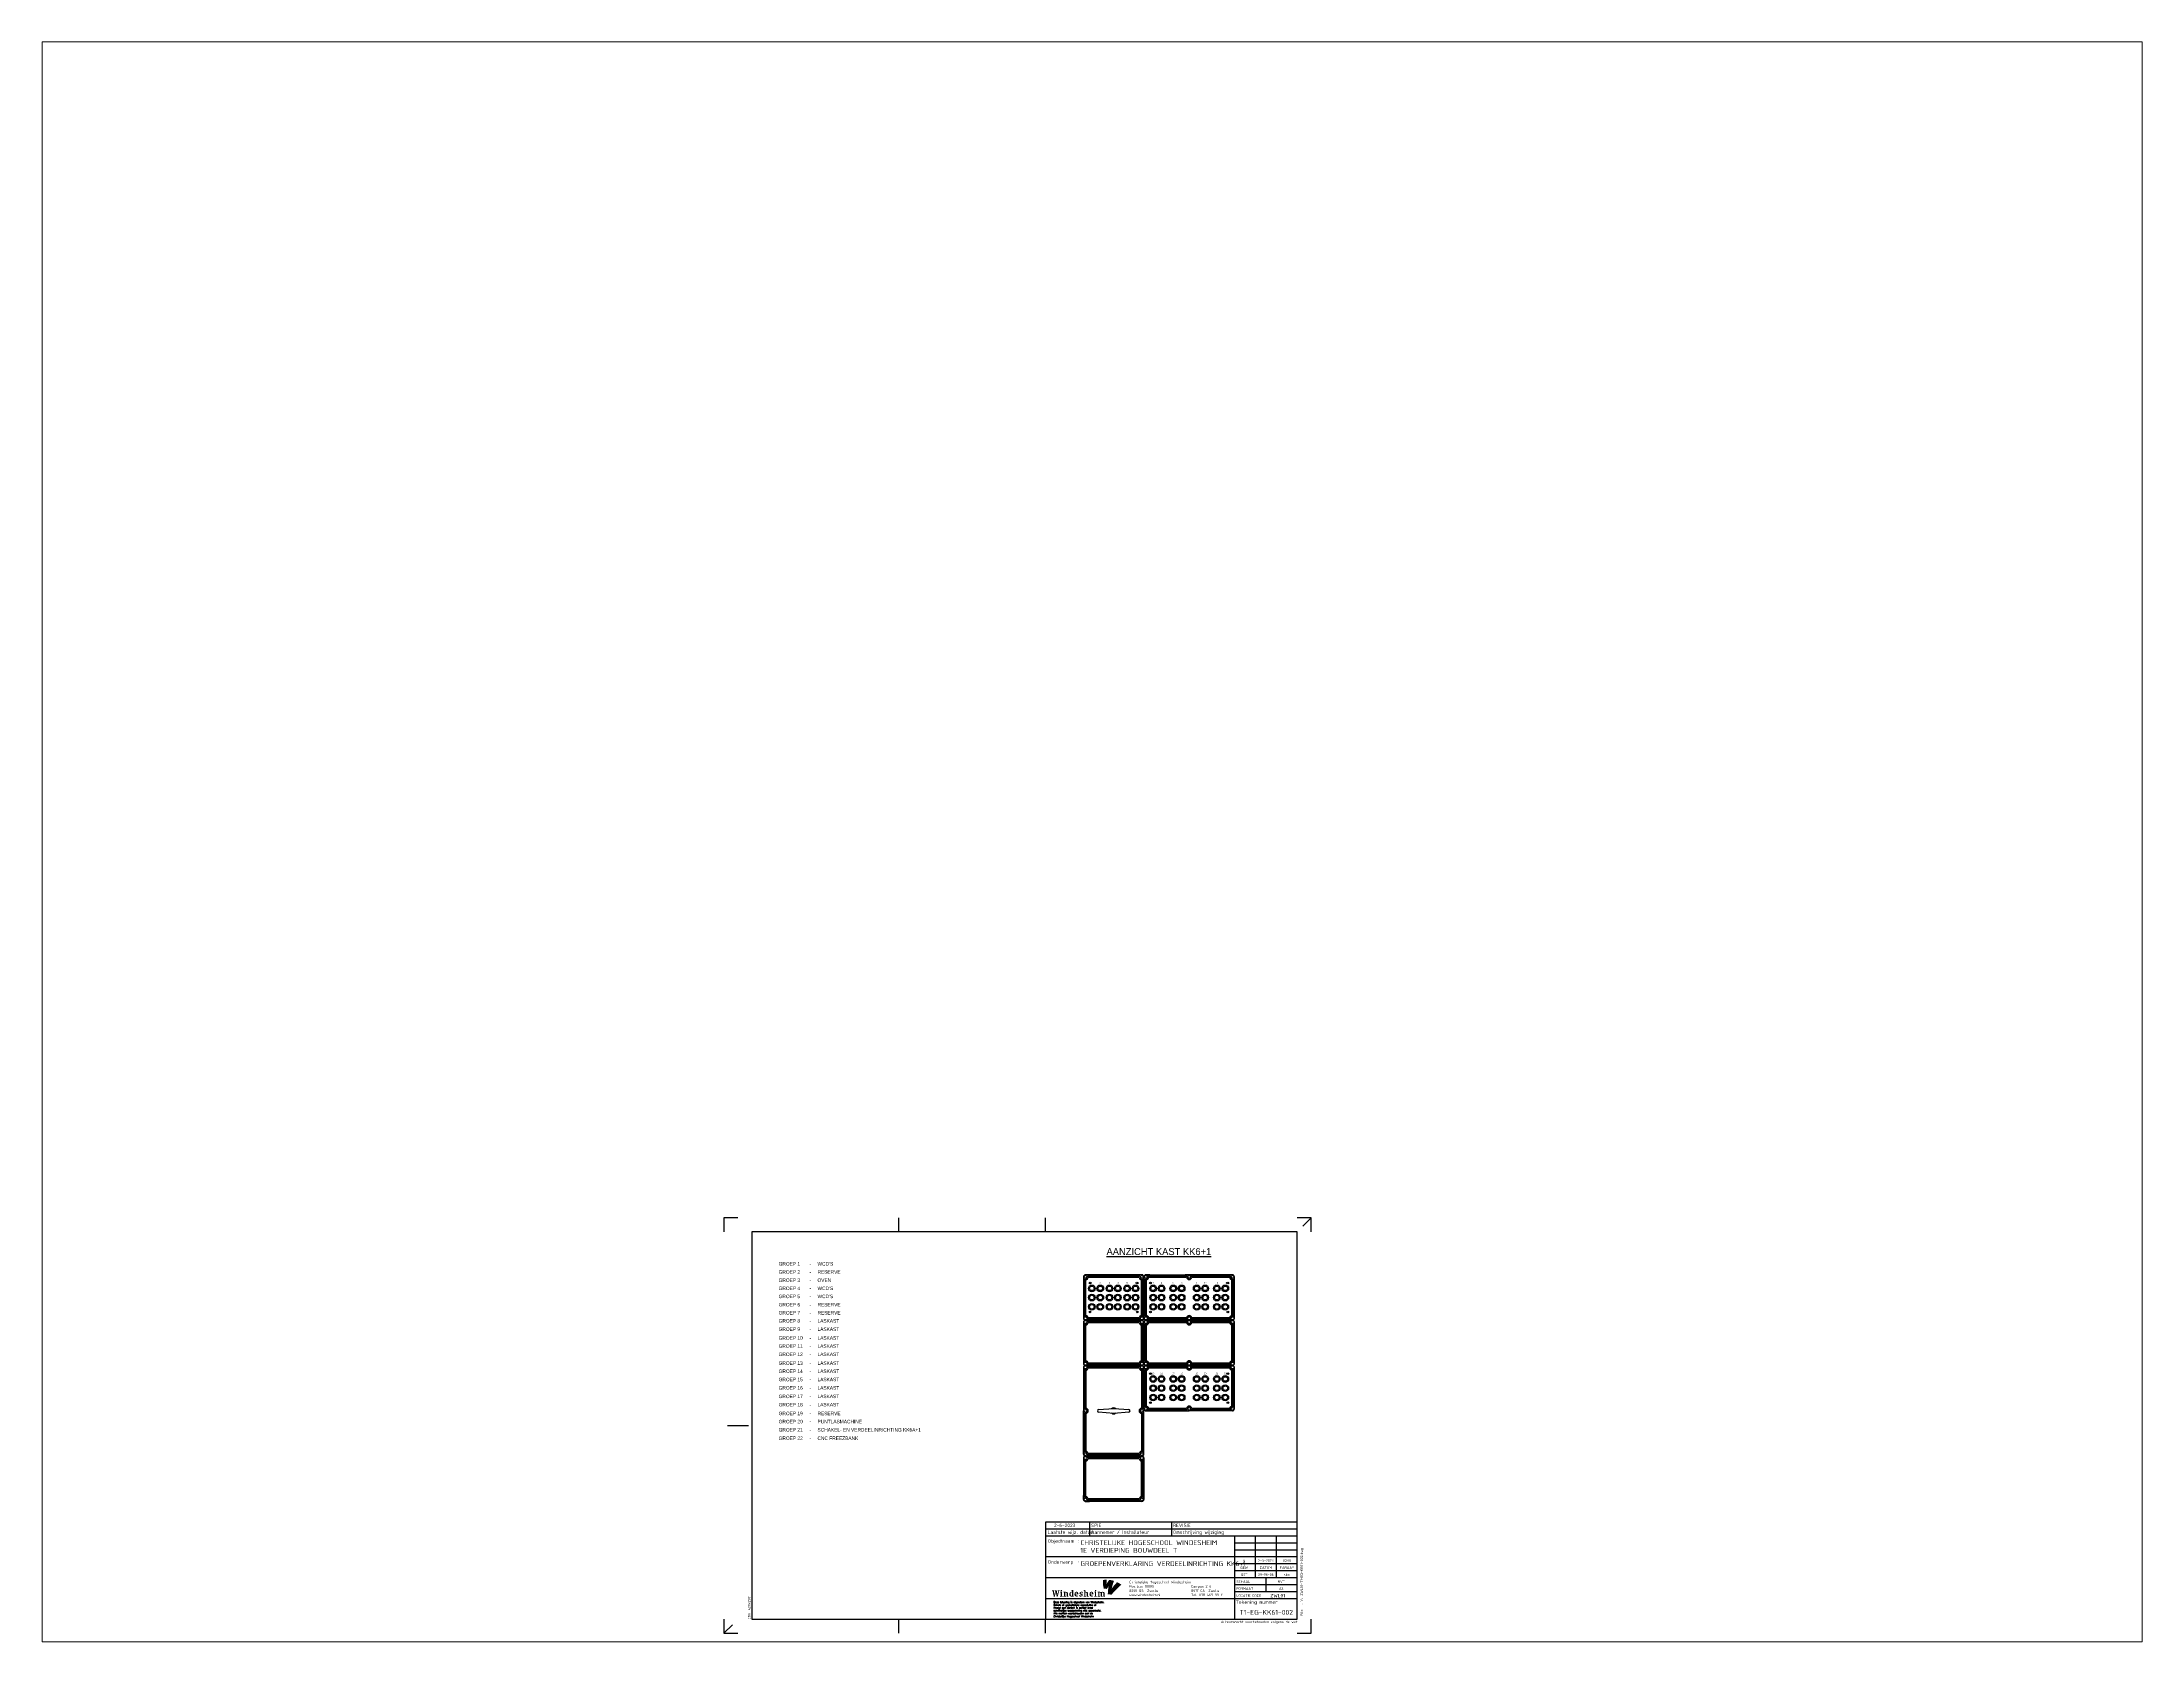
# Paper-space layout 'Layout1' of a CAD drawing. Header units: millimetres. Extents: x 27 to 240, y 20 to 183.
# The model-space entities are those that its viewports show. They can reach past a viewport. Long polylines and large blocks are cut down to what shows.
import ezdxf
from ezdxf.enums import TextEntityAlignment as Align

# ---------------------------------------------------------------- set-up
doc = ezdxf.new("R2010")
doc.units = ezdxf.units.MM
for name, color, linetype in [('00att018', 1, 'CONTINUOUS'), ('00att025', 2, 'CONTINUOUS'), ('00att035', 3, 'CONTINUOUS'), ('00att050', 4, 'CONTINUOUS'), ('00kad018', 1, 'CONTINUOUS'), ('00kad025', 2, 'CONTINUOUS'), ('00kad070', 5, 'CONTINUOUS'), ('BL$2----_KADER', 7, 'CONTINUOUS'), ('BL$4----_LOGO', 7, 'CONTINUOUS'), ('BL$4----_STEMPEL', 7, 'CONTINUOUS'), ('EL6-----', 7, 'CONTINUOUS'), ('KAST AANZICHT', 1, 'CONTINUOUS'), ('Kast-aanzicht', 1, 'CONTINUOUS'), ('LAAG_1', 160, 'CONTINUOUS')]:
    doc.layers.add(name, color=color, linetype=linetype)
doc.styles.add('BURO-035', font='BUROFONT.shx', dxfattribs={"height": 3.5})
doc.styles.add('BURO-050', font='BUROFONT.shx', dxfattribs={"height": 5})
doc.styles.add('EDU', font='ROMANS.SHX', dxfattribs={"height": 2.5})
doc.styles.add('ISO', font='isocp.shx')
doc.styles.add('NOOTER', font='arial.ttf')

# ---------------------------------------------------------------- blocks, each defined once
blk = doc.blocks.new('a3-windesheim-hor')
at = {"layer": '00kad018', "color": 1}
for p, q in [((0, 297), (0, 287)), ((10, 297), (0, 297)), ((125, 287), (125, 297)), ((230, 287), (230, 297)), ((420, 297), (410, 297)), ((420, 297), (414, 291)), ((420, 287), (420, 297)), ((2.5, 148.5), (17.5, 148.5)), ((0, 10), (0, 0)), ((0, 0), (6, 6)), ((0, 0), (10, 0)), ((125, 0), (125, 10)), ((230, 0), (230, 10)), ((410, 0), (420, 0)), ((420, 0), (420, 10))]:
    blk.add_line(p, q, dxfattribs=at)
at = {"layer": '00kad070', "color": 5}
for p, q in [((20, 287), (20, 10)), ((410, 287), (20, 287)), ((410, 10), (410, 287)), ((20, 10), (410, 10))]:
    blk.add_line(p, q, dxfattribs=at)
at = {"layer": '00att018', "color": 1, "style": 'ISO'}
blk.add_text('afm. 420x297', height=1.8, rotation=90, dxfattribs=at).set_placement((19, 10))
blk.add_text('Auteursrecht voorbehouden volgens de wet', height=1.8, dxfattribs=at).set_placement((410.1, 7.2), align=Align.RIGHT)
blk = doc.blocks.new('AI9-BLK4')
at = {"layer": 'LAAG_1'}
h = blk.add_hatch(color=40, dxfattribs=at)
edge = h.paths.add_edge_path()
edge.add_spline(control_points=[(7.1, 7.2), (4.8, 4.7), (2.6, 2.6), (-0.7, -2.1), (0, 0.5), (1.3, 5.9), (2.6, 9), (0.7, 9.7), (-2.2, 10.3), (-4.1, 10.4), (-5.5, 8.8), (-7.5, 5.5), (-8.1, 4.4), (-8, 6.9), (-7.7, 9.3), (-7.6, 10.6), (-9.6, 10.7), (-11, 10.6), (-13.2, 10.3), (-13.3, 6), (-13.1, 2), (-12, -2), (-10.8, -2.1), (-7.6, -2.4), (-7.6, -2.4), (-7.1, -1.7), (-6.1, 0), (-5, 1.4), (-5.4, -0.9), (-5.9, -4.1), (-6.1, -7.2), (-6.1, -8.1), (-6.2, -9.1), (-6.2, -10.1), (-4.7, -10.2), (-1, -10.6), (-0.7, -10.6), (-0.7, -10.6), (-0.7, -10.6), (-0.7, -10.6), (-0.7, -10.6), (-0.7, -10.6), (-0.7, -10.6), (0.7, -8.8), (2.3, -7), (3.6, -5.5), (4.7, -4.4), (5.7, -3.3), (6.7, -2.4), (9.3, 0.1), (11.5, 2.1), (13.2, 3.5), (11, 5.1), (9.5, 6.1), (7.1, 7.2)], knot_values=[0, 0, 0, 0, 1, 1, 1, 2, 2, 2, 3, 3, 3, 4, 4, 4, 5, 5, 5, 6, 6, 6, 7, 7, 7, 8, 8, 8, 9, 9, 9, 10, 10, 10, 11, 11, 11, 12, 12, 12, 13, 13, 13, 14, 14, 14, 15, 15, 15, 16, 16, 16, 17, 17, 17, 18, 18, 18, 18], degree=3, periodic=0)
h = blk.add_hatch(color=154, dxfattribs=at)
edge = h.paths.add_edge_path()
edge.add_spline(control_points=[(-0.7, -10.6), (-0.7, -10.6), (-0.7, -10.6), (-0.7, -10.6), (-0.7, -10.6), (-0.7, -10.6), (-0.7, -10.6)], knot_values=[0, 0, 0, 0, 1, 1, 1, 2, 2, 2, 2], degree=3, periodic=0)
h = blk.add_hatch(color=154, dxfattribs=at)
edge = h.paths.add_edge_path()
edge.add_spline(control_points=[(-0.7, -10.6), (-0.7, -10.6), (-0.7, -10.6), (-0.7, -10.6), (-0.7, -10.6), (-0.7, -10.6), (-0.7, -10.6)], knot_values=[0, 0, 0, 0, 1, 1, 1, 2, 2, 2, 2], degree=3, periodic=0)
blk = doc.blocks.new('AI9-BLK3')
at = {"layer": 'LAAG_1'}
h = blk.add_hatch(color=154, dxfattribs=at)
edge = h.paths.add_edge_path()
edge.add_spline(control_points=[(-27.8, 3.2), (-27.8, 3.2), (-29.8, -4.7), (-29.8, -4.7), (-29.8, -4.7), (-31.2, -4.7), (-31.2, -4.7), (-31.2, -4.7), (-32.5, 1.8), (-32.5, 1.8), (-32.5, 1.8), (-33.9, -4.7), (-33.9, -4.7), (-33.9, -4.7), (-35.4, -4.7), (-35.4, -4.7), (-35.4, -4.7), (-37.2, 3.2), (-37.2, 3.2), (-37.2, 3.2), (-38, 3.2), (-38, 3.2), (-38, 3.2), (-38, 4.2), (-38, 4.2), (-38, 4.2), (-34.8, 4.2), (-34.8, 4.2), (-34.8, 4.2), (-34.8, 3.2), (-34.8, 3.2), (-34.8, 3.2), (-35.4, 3.2), (-35.4, 3.2), (-35.4, 3.2), (-34.4, -2.1), (-34.4, -2.1), (-34.4, -2.1), (-33.2, 3.3), (-33.2, 3.3), (-33.2, 3.3), (-33.7, 3.3), (-33.7, 3.3), (-33.7, 3.3), (-33.7, 4.2), (-33.7, 4.2), (-33.7, 4.2), (-31.3, 4.2), (-31.3, 4.2), (-31.3, 4.2), (-30.2, -2.1), (-30.2, -2.1), (-30.2, -2.1), (-29, 3.2), (-29, 3.2), (-29, 3.2), (-29.8, 3.2), (-29.8, 3.2), (-29.8, 3.2), (-29.8, 4.2), (-29.8, 4.2), (-29.8, 4.2), (-27.2, 4.2), (-27.2, 4.2), (-27.2, 4.2), (-27.2, 3.2), (-27.2, 3.2), (-27.2, 3.2), (-27.8, 3.2), (-27.8, 3.2)], knot_values=[0, 0, 0, 0, 1, 1, 1, 2, 2, 2, 3, 3, 3, 4, 4, 4, 5, 5, 5, 6, 6, 6, 7, 7, 7, 8, 8, 8, 9, 9, 9, 10, 10, 10, 11, 11, 11, 12, 12, 12, 13, 13, 13, 14, 14, 14, 15, 15, 15, 16, 16, 16, 17, 17, 17, 18, 18, 18, 19, 19, 19, 20, 20, 20, 21, 21, 21, 22, 22, 22, 23, 23, 23, 23], degree=3, periodic=0)
h = blk.add_hatch(color=154, dxfattribs=at)
edge = h.paths.add_edge_path()
edge.add_spline(control_points=[(-26.4, -4.7), (-26.4, -4.7), (-26.4, -3.9), (-26.4, -3.9), (-26.4, -3.9), (-25.5, -3.9), (-25.5, -3.9), (-25.5, -3.9), (-25.5, 1.2), (-25.5, 1.2), (-25.5, 1.2), (-26.4, 1.2), (-26.4, 1.2), (-26.4, 1.2), (-26.4, 2), (-26.4, 2), (-26.4, 2), (-23.8, 2), (-23.8, 2), (-23.8, 2), (-23.8, -3.9), (-23.8, -3.9), (-23.8, -3.9), (-22.9, -3.9), (-22.9, -3.9), (-22.9, -3.9), (-22.9, -4.7), (-22.9, -4.7), (-22.9, -4.7), (-26.4, -4.7), (-26.4, -4.7)], knot_values=[0, 0, 0, 0, 1, 1, 1, 2, 2, 2, 3, 3, 3, 4, 4, 4, 5, 5, 5, 6, 6, 6, 7, 7, 7, 8, 8, 8, 9, 9, 9, 10, 10, 10, 10], degree=3, periodic=0)
edge = h.paths.add_edge_path()
edge.add_spline(control_points=[(-24.7, 2.7), (-25.2, 2.7), (-25.7, 3.2), (-25.7, 3.7), (-25.7, 4.3), (-25.2, 4.8), (-24.7, 4.8), (-24.1, 4.8), (-23.6, 4.3), (-23.6, 3.7), (-23.6, 3.2), (-24.1, 2.7), (-24.7, 2.7)], knot_values=[0, 0, 0, 0, 1, 1, 1, 2, 2, 2, 3, 3, 3, 4, 4, 4, 4], degree=3, periodic=0)
h = blk.add_hatch(color=154, dxfattribs=at)
edge = h.paths.add_edge_path()
edge.add_spline(control_points=[(-17, -4.7), (-17, -4.7), (-17, -0.9), (-17, -0.9), (-17, -0.3), (-17.2, 0.2), (-17.5, 0.5), (-17.9, 0.9), (-18.3, 1.1), (-18.9, 1.1), (-19, 1.1), (-19, 1.1), (-19.1, 1.1), (-19.1, 1.1), (-19.1, -3.9), (-19.1, -3.9), (-19.1, -3.9), (-18.2, -3.9), (-18.2, -3.9), (-18.2, -3.9), (-18.2, -4.7), (-18.2, -4.7), (-18.2, -4.7), (-21.7, -4.7), (-21.7, -4.7), (-21.7, -4.7), (-21.7, -3.9), (-21.7, -3.9), (-21.7, -3.9), (-20.8, -3.9), (-20.8, -3.9), (-20.8, -3.9), (-20.8, 1.2), (-20.8, 1.2), (-20.8, 1.2), (-21.7, 1.2), (-21.7, 1.2), (-21.7, 1.2), (-21.7, 2), (-21.7, 2), (-21.7, 2), (-19.4, 2), (-19.4, 2), (-19.1, 2), (-18.9, 2), (-18.6, 2), (-17, 2), (-16.3, 1.9), (-15.9, 1.4), (-15.5, 1), (-15.3, 0.6), (-15.3, -0.2), (-15.3, -0.2), (-15.3, -3.9), (-15.3, -3.9), (-15.3, -3.9), (-14.5, -3.9), (-14.5, -3.9), (-14.5, -3.9), (-14.5, -4.7), (-14.5, -4.7), (-14.5, -4.7), (-17, -4.7), (-17, -4.7)], knot_values=[0, 0, 0, 0, 1, 1, 1, 2, 2, 2, 3, 3, 3, 4, 4, 4, 5, 5, 5, 6, 6, 6, 7, 7, 7, 8, 8, 8, 9, 9, 9, 10, 10, 10, 11, 11, 11, 12, 12, 12, 13, 13, 13, 14, 14, 14, 15, 15, 15, 16, 16, 16, 17, 17, 17, 18, 18, 18, 19, 19, 19, 20, 20, 20, 21, 21, 21, 21], degree=3, periodic=0)
h = blk.add_hatch(color=154, dxfattribs=at)
edge = h.paths.add_edge_path(flags=16)
edge.add_spline(control_points=[(-6.8, -4.7), (-6.8, -4.7), (-6.8, -3.9), (-6.8, -3.9), (-6.8, -3.9), (-7.6, -3.9), (-7.6, -3.9), (-7.6, -3.9), (-7.6, 4.5), (-7.6, 4.5), (-7.6, 4.5), (-10.2, 4.5), (-10.2, 4.5), (-10.2, 4.5), (-10.2, 3.6), (-10.2, 3.6), (-10.2, 3.6), (-9.3, 3.6), (-9.3, 3.6), (-9.3, 3.6), (-9.3, 2), (-9.3, 2), (-9.6, 2), (-9.8, 2), (-10.2, 2), (-11.9, 2), (-13.2, 0.7), (-13.2, -1.5), (-13.2, -3.8), (-12.3, -4.8), (-10.3, -4.8), (-9.9, -4.8), (-9.3, -4.7), (-9.1, -4.7), (-9.1, -4.7), (-6.8, -4.7), (-6.8, -4.7)], knot_values=[0, 0, 0, 0, 1, 1, 1, 2, 2, 2, 3, 3, 3, 4, 4, 4, 5, 5, 5, 6, 6, 6, 7, 7, 7, 8, 8, 8, 9, 9, 9, 10, 10, 10, 11, 11, 11, 12, 12, 12, 12], degree=3, periodic=0)
edge = h.paths.add_edge_path()
edge.add_spline(control_points=[(-9.3, -3.7), (-9.5, -3.8), (-9.6, -3.8), (-9.8, -3.8), (-10.8, -3.8), (-11.5, -3.1), (-11.5, -1.2), (-11.5, 0.4), (-10.9, 1.1), (-10, 1.1), (-9.7, 1.1), (-9.5, 1), (-9.3, 1), (-9.3, 1), (-9.3, -3.7), (-9.3, -3.7)], knot_values=[0, 0, 0, 0, 1, 1, 1, 2, 2, 2, 3, 3, 3, 4, 4, 4, 5, 5, 5, 5], degree=3, periodic=0)
h = blk.add_hatch(color=154, dxfattribs=at)
edge = h.paths.add_edge_path(flags=16)
edge.add_spline(control_points=[(-0.4, -1.4), (-0.4, 1), (-1.2, 2.1), (-3, 2.1), (-4.8, 2.1), (-5.9, 0.7), (-5.9, -1.4), (-5.9, -3.6), (-4.8, -4.8), (-2.7, -4.8), (-1.9, -4.8), (-1.2, -4.6), (-0.7, -4.4), (-0.7, -4.4), (-0.7, -3.5), (-0.7, -3.5), (-1.2, -3.6), (-1.6, -3.6), (-2, -3.6), (-3.4, -3.6), (-4.2, -2.5), (-4.2, -1.4), (-4.2, -1.4), (-0.4, -1.4), (-0.4, -1.4)], knot_values=[0, 0, 0, 0, 1, 1, 1, 2, 2, 2, 3, 3, 3, 4, 4, 4, 5, 5, 5, 6, 6, 6, 7, 7, 7, 8, 8, 8, 8], degree=3, periodic=0)
edge = h.paths.add_edge_path()
edge.add_spline(control_points=[(-2.2, -0.5), (-2.2, -0.5), (-4.2, -0.5), (-4.2, -0.5), (-4.2, 0.5), (-3.8, 1.1), (-3.2, 1.1), (-2.6, 1.1), (-2.2, 0.6), (-2.2, -0.5)], knot_values=[0, 0, 0, 0, 1, 1, 1, 2, 2, 2, 3, 3, 3, 3], degree=3, periodic=0)
h = blk.add_hatch(color=154, dxfattribs=at)
edge = h.paths.add_edge_path()
edge.add_spline(control_points=[(3.2, -4.8), (2.4, -4.8), (1.5, -4.6), (1.3, -4.5), (1.3, -4.5), (1.3, -2.7), (1.3, -2.7), (1.3, -2.7), (2.3, -2.7), (2.3, -2.7), (2.3, -2.7), (2.3, -3.6), (2.3, -3.6), (2.6, -3.7), (2.9, -3.8), (3.3, -3.8), (4.1, -3.8), (4.5, -3.5), (4.5, -3), (4.5, -2.5), (4.1, -2.3), (3.5, -2.1), (3.5, -2.1), (2.7, -1.8), (2.7, -1.8), (1.8, -1.5), (1.3, -1), (1.3, 0.1), (1.3, 1.2), (2.3, 2.1), (3.9, 2.1), (4.6, 2.1), (5.3, 2), (5.7, 1.9), (5.7, 1.9), (5.7, 0), (5.7, 0), (5.7, 0), (4.7, 0), (4.7, 0), (4.7, 0), (4.7, 1), (4.7, 1), (4.4, 1.1), (4.2, 1.1), (3.9, 1.1), (3.2, 1.1), (2.8, 0.8), (2.8, 0.4), (2.8, 0), (3, -0.2), (3.6, -0.4), (3.6, -0.4), (4.4, -0.7), (4.4, -0.7), (5.4, -1), (6, -1.6), (6, -2.6), (6, -4), (4.8, -4.8), (3.2, -4.8)], knot_values=[0, 0, 0, 0, 1, 1, 1, 2, 2, 2, 3, 3, 3, 4, 4, 4, 5, 5, 5, 6, 6, 6, 7, 7, 7, 8, 8, 8, 9, 9, 9, 10, 10, 10, 11, 11, 11, 12, 12, 12, 13, 13, 13, 14, 14, 14, 15, 15, 15, 16, 16, 16, 17, 17, 17, 18, 18, 18, 19, 19, 19, 20, 20, 20, 20], degree=3, periodic=0)
h = blk.add_hatch(color=154, dxfattribs=at)
edge = h.paths.add_edge_path()
edge.add_spline(control_points=[(11.8, -4.7), (11.8, -4.7), (11.8, -1), (11.8, -1), (11.8, -0.3), (11.7, 0.2), (11.3, 0.5), (10.9, 0.9), (10.5, 1.1), (10, 1.1), (9.9, 1.1), (9.8, 1.1), (9.7, 1.1), (9.7, 1.1), (9.7, -3.9), (9.7, -3.9), (9.7, -3.9), (10.6, -3.9), (10.6, -3.9), (10.6, -3.9), (10.6, -4.7), (10.6, -4.7), (10.6, -4.7), (7.1, -4.7), (7.1, -4.7), (7.1, -4.7), (7.1, -3.9), (7.1, -3.9), (7.1, -3.9), (8, -3.9), (8, -3.9), (8, -3.9), (8, 3.6), (8, 3.6), (8, 3.6), (7.2, 3.6), (7.2, 3.6), (7.2, 3.6), (7.2, 4.5), (7.2, 4.5), (7.2, 4.5), (9.7, 4.5), (9.7, 4.5), (9.7, 4.5), (9.7, 2), (9.7, 2), (9.9, 2), (10.2, 2), (10.5, 2), (11.9, 2), (12.5, 1.8), (13, 1.4), (13.4, 1), (13.5, 0.5), (13.5, -0.2), (13.5, -0.2), (13.5, -3.9), (13.5, -3.9), (13.5, -3.9), (14.3, -3.9), (14.3, -3.9), (14.3, -3.9), (14.3, -4.7), (14.3, -4.7), (14.3, -4.7), (11.8, -4.7), (11.8, -4.7)], knot_values=[0, 0, 0, 0, 1, 1, 1, 2, 2, 2, 3, 3, 3, 4, 4, 4, 5, 5, 5, 6, 6, 6, 7, 7, 7, 8, 8, 8, 9, 9, 9, 10, 10, 10, 11, 11, 11, 12, 12, 12, 13, 13, 13, 14, 14, 14, 15, 15, 15, 16, 16, 16, 17, 17, 17, 18, 18, 18, 19, 19, 19, 20, 20, 20, 21, 21, 21, 22, 22, 22, 22], degree=3, periodic=0)
h = blk.add_hatch(color=154, dxfattribs=at)
edge = h.paths.add_edge_path(flags=16)
edge.add_spline(control_points=[(21.1, -1.4), (21.1, 1), (20.4, 2.1), (18.5, 2.1), (16.7, 2.1), (15.6, 0.7), (15.6, -1.4), (15.6, -3.6), (16.8, -4.8), (18.9, -4.8), (19.6, -4.8), (20.3, -4.6), (20.8, -4.4), (20.8, -4.4), (20.8, -3.5), (20.8, -3.5), (20.4, -3.6), (19.9, -3.6), (19.5, -3.6), (18.1, -3.6), (17.3, -2.5), (17.3, -1.4), (17.3, -1.4), (21.1, -1.4), (21.1, -1.4)], knot_values=[0, 0, 0, 0, 1, 1, 1, 2, 2, 2, 3, 3, 3, 4, 4, 4, 5, 5, 5, 6, 6, 6, 7, 7, 7, 8, 8, 8, 8], degree=3, periodic=0)
edge = h.paths.add_edge_path()
edge.add_spline(control_points=[(19.3, -0.5), (19.3, -0.5), (17.3, -0.5), (17.3, -0.5), (17.3, 0.5), (17.8, 1.1), (18.4, 1.1), (18.9, 1.1), (19.3, 0.6), (19.3, -0.5)], knot_values=[0, 0, 0, 0, 1, 1, 1, 2, 2, 2, 3, 3, 3, 3], degree=3, periodic=0)
h = blk.add_hatch(color=154, dxfattribs=at)
edge = h.paths.add_edge_path()
edge.add_spline(control_points=[(22.5, -4.7), (22.5, -4.7), (22.5, -3.9), (22.5, -3.9), (22.5, -3.9), (23.4, -3.9), (23.4, -3.9), (23.4, -3.9), (23.4, 1.2), (23.4, 1.2), (23.4, 1.2), (22.5, 1.2), (22.5, 1.2), (22.5, 1.2), (22.5, 2), (22.5, 2), (22.5, 2), (25.1, 2), (25.1, 2), (25.1, 2), (25.1, -3.9), (25.1, -3.9), (25.1, -3.9), (26, -3.9), (26, -3.9), (26, -3.9), (26, -4.7), (26, -4.7), (26, -4.7), (22.5, -4.7), (22.5, -4.7)], knot_values=[0, 0, 0, 0, 1, 1, 1, 2, 2, 2, 3, 3, 3, 4, 4, 4, 5, 5, 5, 6, 6, 6, 7, 7, 7, 8, 8, 8, 9, 9, 9, 10, 10, 10, 10], degree=3, periodic=0)
edge = h.paths.add_edge_path()
edge.add_spline(control_points=[(24.2, 2.7), (23.6, 2.7), (23.2, 3.2), (23.2, 3.7), (23.2, 4.3), (23.6, 4.8), (24.2, 4.8), (24.8, 4.8), (25.3, 4.3), (25.3, 3.7), (25.3, 3.2), (24.8, 2.7), (24.2, 2.7)], knot_values=[0, 0, 0, 0, 1, 1, 1, 2, 2, 2, 3, 3, 3, 4, 4, 4, 4], degree=3, periodic=0)
h = blk.add_hatch(color=154, dxfattribs=at)
edge = h.paths.add_edge_path()
edge.add_spline(control_points=[(35.5, -4.7), (35.5, -4.7), (35.5, -0.9), (35.5, -0.9), (35.5, -0.3), (35.3, 0.2), (35, 0.5), (34.7, 0.9), (34.2, 1.1), (33.5, 1.1), (33.4, 1.1), (33.3, 1), (33.2, 1), (33.4, 0.8), (33.5, 0.3), (33.5, -0.1), (33.5, -0.1), (33.5, -3.9), (33.5, -3.9), (33.5, -3.9), (34.3, -3.9), (34.3, -3.9), (34.3, -3.9), (34.3, -4.7), (34.3, -4.7), (34.3, -4.7), (31.8, -4.7), (31.8, -4.7), (31.8, -4.7), (31.8, -0.9), (31.8, -0.9), (31.8, -0.2), (31.6, 0.2), (31.3, 0.5), (30.9, 0.9), (30.5, 1.1), (30, 1.1), (30, 1.1), (29.9, 1.1), (29.8, 1.1), (29.8, 1.1), (29.8, -3.9), (29.8, -3.9), (29.8, -3.9), (30.6, -3.9), (30.6, -3.9), (30.6, -3.9), (30.6, -4.7), (30.6, -4.7), (30.6, -4.7), (27.2, -4.7), (27.2, -4.7), (27.2, -4.7), (27.2, -3.9), (27.2, -3.9), (27.2, -3.9), (28.1, -3.9), (28.1, -3.9), (28.1, -3.9), (28.1, 1.2), (28.1, 1.2), (28.1, 1.2), (27.2, 1.2), (27.2, 1.2), (27.2, 1.2), (27.2, 2), (27.2, 2), (27.2, 2), (29.6, 2), (29.6, 2), (29.9, 2), (30.2, 2), (30.4, 2), (31.4, 2), (31.9, 1.9), (32.5, 1.7), (33, 1.9), (33.7, 2), (34.5, 2), (35.6, 2), (36.3, 1.8), (36.7, 1.4), (37.1, 1), (37.2, 0.5), (37.2, -0.1), (37.2, -0.1), (37.2, -3.9), (37.2, -3.9), (37.2, -3.9), (38, -3.9), (38, -3.9), (38, -3.9), (38, -4.7), (38, -4.7), (38, -4.7), (35.5, -4.7), (35.5, -4.7)], knot_values=[0, 0, 0, 0, 1, 1, 1, 2, 2, 2, 3, 3, 3, 4, 4, 4, 5, 5, 5, 6, 6, 6, 7, 7, 7, 8, 8, 8, 9, 9, 9, 10, 10, 10, 11, 11, 11, 12, 12, 12, 13, 13, 13, 14, 14, 14, 15, 15, 15, 16, 16, 16, 17, 17, 17, 18, 18, 18, 19, 19, 19, 20, 20, 20, 21, 21, 21, 22, 22, 22, 23, 23, 23, 24, 24, 24, 25, 25, 25, 26, 26, 26, 27, 27, 27, 28, 28, 28, 29, 29, 29, 30, 30, 30, 31, 31, 31, 32, 32, 32, 32], degree=3, periodic=0)
blk = doc.blocks.new('AI9-BLK2')
at = {"layer": 'LAAG_1', "color": 7}
for name, p in [('AI9-BLK4', (36.4, 1.4)), ('AI9-BLK3', (-11.6, -7.2))]:
    blk.add_blockref(name, p, dxfattribs=at)
blk = doc.blocks.new('CHW_ONDERHOEK')
at = {"layer": '00kad025', "color": 2}
for p, q in [((-190, 79.5), (-190, 69.5)), ((-10, 79.5), (-190, 79.5)), ((-158.5, 79.5), (-158.5, 69.5)), ((-100, 79.5), (-100, 69.5)), ((-10, 74.5), (-190, 74.5)), ((-10, 64.5), (-55, 64.5)), ((-40, 69.5), (-40, 39.5)), ((-25, 69.5), (-25, 39.5)), ((-10, 59.5), (-55, 59.5)), ((-10, 54.5), (-55, 54.5)), ((-10, 49.5), (-55, 49.5)), ((-32.5, 39.5), (-32.5, 34.5)), ((-32.5, 34.5), (-32.5, 29.5))]:
    blk.add_line(p, q, dxfattribs=at)
at = {"layer": '00kad070', "color": 5}
for p, q in [((-10, 69.5), (-190, 69.5)), ((-190, 69.5), (-190, 10)), ((-55, 69.5), (-55, 10)), ((-55, 54.5), (-190, 54.5)), ((-10, 39.5), (-190, 39.5)), ((-10, 44.5), (-55, 44.5)), ((-10, 34.5), (-55, 34.5)), ((-55, 24.5), (-190, 24.5)), ((-10, 29.5), (-55, 29.5)), ((-10, 24.5), (-55, 24.5))]:
    blk.add_line(p, q, dxfattribs=at)
at = {"layer": 'LAAG_1', "color": 7, "xscale": 0.5, "yscale": 0.5, "zscale": 0.5}
blk.add_blockref('AI9-BLK2', (-160.6, 32.2), dxfattribs=at)
at = {"layer": '00att018', "color": 1, "style": 'ISO'}
for s, p in [('GEW', (-48, 46)), ('DATUM', (-32.5, 46)), ('PARAAF', (-17.5, 46)), ('GET', (-48, 41))]:
    blk.add_text(s, height=1.8, dxfattribs=at).set_placement(p, align=Align.CENTER)
for s, p in [('SCHAAL', (-53.5, 36)), ('FORMAAT', (-53.5, 31))]:
    blk.add_text(s, height=1.8, dxfattribs=at).set_placement(p)
at = {"layer": '00att018', "color": 1, "linetype": 'Continuous', "style": 'EDU'}
for s, p in [('Deze tekening is eigendom van Windesheim.', (-184.2, 21.6)), ('Gehele of gedeeltelijke reproduktie of', (-184.2, 19.6)), ('inzage aan derden is zonder onze', (-184.2, 17.6)), ('schriftelijke toestemming niet geoorloofd.', (-184.2, 15.6)), ('Alle rechten voorbehouden aan de', (-184.2, 13.6)), ('Christelijke Hogeschool Windesheim', (-184.2, 11.4))]:
    blk.add_text(s, height=1.2, dxfattribs=at).set_placement(p)
at = {"layer": '00att018', "color": 1, "style": 'ISO', "width": 0.9}
blk.add_text('....\\\\', height=1.8, rotation=90, dxfattribs=at).set_placement((-6, 20.5))
at = {"layer": '00att018', "color": 1, "style": 'ISO'}
blk.add_text('File:', height=1.8, rotation=90, dxfattribs=at).set_placement((-6, 12.5))
for tag, p in [('WZ_CODED', (-48, 66.1)), ('WZ_CODEC', (-48, 61.1)), ('WZ_DATUMD', (-32.5, 66.1)), ('WZ_DATUMC', (-32.5, 61.1)), ('WZ_WZGOEDD', (-17.5, 66.1)), ('WZ_WZGOEDC', (-17.5, 61.1)), ('WZ_CODEA', (-48, 51.1)), ('WZ_CODEB', (-48, 56.1)), ('WZ_DATUMB', (-32.5, 56.1)), ('WZ_DATUMA', (-32.5, 51.1)), ('WZ_WZGOEDB', (-17.5, 56.1)), ('WZ_WZGOEDA', (-17.5, 51.1)), ('TKDATCREAT', (-32.5, 41)), ('TKFORMAAT', (-21.5, 31)), ('TKSCHAAL', (-21.5, 36)), ('TKINIT', (-17.5, 41))]:
    blk.add_attdef(tag, text='', height=1.8, dxfattribs=at).set_placement(p, align=Align.CENTER)
blk.add_attdef('DWGNAME', (-6, 26.9), '', height=1.8, rotation=90, dxfattribs=at)
at = {"layer": '00att025', "color": 2, "style": 'ISO'}
for s, p in [('Objectnaam', (-188.5, 64.7)), ('Onderwerp', (-188.5, 49.7)), ('Tekening nummer', (-54, 21))]:
    blk.add_text(s, height=2.5, dxfattribs=at).set_placement(p)
at = {"layer": '00att025', "style": 'ISO'}
for p in [(-167, 64.7), (-167, 49.8)]:
    blk.add_text(':', height=2.5, dxfattribs=at).set_placement(p)
at = {"layer": '00att025', "color": 1, "style": 'ISO'}
blk.add_text('LOCATIE CODE :', height=1.8, dxfattribs=at).set_placement((-53.5, 26))
at = {"layer": '00att025', "color": 2, "style": 'ISO'}
for tag, p in [('WZ_DATUM', (-184, 75.9)), ('WZ_AANNEMER_INSTALATEUR', (-157.5, 75.9)), ('WZ_OMSCHR', (-99, 75.9))]:
    blk.add_attdef(tag, p, '', height=2.5, dxfattribs=at)
at = {"layer": '00att025', "color": 3, "style": 'ISO'}
blk.add_attdef('TKVRIJ2', text='', height=2.5, dxfattribs=at).set_placement((-24, 25.6), align=Align.CENTER)
at = {"layer": '00att035', "color": 3, "style": 'ISO'}
for s, p in [('Laatste wijz. datum', (-188.5, 71)), ('Aannemer / Installateur', (-157.5, 71)), ('Omschrijving wijziging', (-99, 71))]:
    blk.add_text(s, height=2.5, dxfattribs=at).set_placement(p)
for tag, p in [('TK1OMSCHR', (-165.1, 57.5)), ('PROMSCHR', (-165.1, 63)), ('TK2OMSCHR', (-165.1, 48)), ('TKVRIJ1', (-165.1, 42.5))]:
    blk.add_attdef(tag, p, '', height=3.5, dxfattribs=at)
at = {"layer": '00att050', "color": 4, "style": 'ISO'}
blk.add_attdef('TKFASE', text='', height=5, dxfattribs=at).set_placement((-14.5, 82), align=Align.RIGHT)
blk.add_attdef('TKTEKNR', text='', height=3.5, dxfattribs=at).set_placement((-32.2, 13.2), align=Align.CENTER)
at = {"layer": 'BL$4----_LOGO', "color": 1, "style": 'ISO'}
for s, p in [('Christelijke Hogeschool Windesheim', (-130.2, 35.7)), ('Postbus 10090', (-130.2, 32.6)), ('8000 GB  Zwolle', (-130.2, 29.5)), ('Campus 2-6', (-85.9, 32.6)), ('8017 CA  Zwolle', (-85.9, 29.5)), ('www.windesheim.nl', (-130.2, 26.5)), ('Tel. 038 469 99 11', (-85.9, 26.5))]:
    blk.add_text(s, height=1.8, dxfattribs=at).set_placement(p)

msp = doc.modelspace()

# ---------------------------------------------------------------- linework, layer by layer
at = {"layer": 'KAST AANZICHT'}
for p, q in [((261.3, 256.2), (258.5, 256.2)), ((299, 256.2), (261.3, 256.2)), ((304.6, 256.2), (301.7, 256.2)), ((301.7, 256.2), (332.7, 256.2)), ((335.5, 256.2), (329.9, 256.2)), ((363.7, 256.2), (332.7, 256.2)), ((363.8, 256.2), (360.9, 256.2)), ((257.1, 254.9), (257.1, 225.2)), ((258.1, 253.3), (258.1, 226.8)), ((258.9, 227.2), (258.9, 252.9)), ((261.3, 255.3), (260.1, 255.3)), ((296.9, 254.4), (260.5, 254.4)), ((297.3, 255.3), (261.3, 255.3)), ((298.5, 227.2), (298.5, 252.9)), ((299.3, 253.3), (299.3, 226.8)), ((300.3, 254.9), (300.3, 225.2)), ((300.3, 252), (300.3, 254.9)), ((301.3, 226.8), (301.3, 253.3)), ((302.1, 227.2), (302.1, 252.9)), ((304.5, 255.3), (303.3, 255.3)), ((303.3, 255.3), (331.1, 255.3)), ((330.8, 254.4), (303.7, 254.4)), ((331.1, 255.3), (329.9, 255.3)), ((335.5, 255.3), (334.3, 255.3)), ((362.1, 255.3), (334.3, 255.3)), ((361.7, 254.4), (334.7, 254.4)), ((362.1, 255.3), (360.9, 255.3)), ((363.3, 227.2), (363.3, 252.9)), ((364.1, 252), (364.1, 253.3)), ((364.1, 226.8), (364.1, 252)), ((365.1, 252), (365.1, 254.9)), ((365.1, 225.2), (365.1, 252)), ((296.9, 225.6), (260.5, 225.6)), ((300.3, 225.2), (300.3, 228)), ((330.8, 225.6), (303.7, 225.6)), ((361.7, 225.6), (334.7, 225.6)), ((257.1, 222.5), (257.1, 192.8)), ((258.1, 220.9), (258.1, 194.4)), ((296.1, 223.8), (258.5, 223.8)), ((261.3, 223.8), (258.5, 223.8)), ((258.9, 194.8), (258.9, 220.5)), ((296.1, 224.8), (260.1, 224.8)), ((261.3, 222.9), (260.1, 222.9)), ((296.9, 222), (260.5, 222)), ((299, 223.8), (261.3, 223.8)), ((297.3, 222.9), (261.3, 222.9)), ((297.3, 224.8), (296.1, 224.8)), ((299, 223.8), (296.1, 223.8)), ((298.5, 194.8), (298.5, 220.5)), ((299.3, 220.9), (299.3, 194.4)), ((300.3, 222.5), (300.3, 192.8)), ((300.3, 219.6), (300.3, 222.5)), ((300.3, 222.5), (300.3, 192.8)), ((300.3, 209.7), (300.3, 212.6)), ((301.3, 194.4), (301.3, 220.9)), ((301.7, 223.8), (332.7, 223.8)), ((304.6, 223.8), (301.7, 223.8)), ((301.7, 223.8), (332.7, 223.8)), ((302.1, 194.8), (302.1, 220.5)), ((303.3, 224.8), (331.1, 224.8)), ((304.5, 222.9), (303.3, 222.9)), ((303.3, 222.9), (331.1, 222.9)), ((330.8, 222), (303.7, 222)), ((335.5, 223.8), (329.9, 223.8)), ((331.1, 222.9), (329.9, 222.9)), ((363.7, 223.8), (332.7, 223.8)), ((363.7, 223.8), (332.7, 223.8)), ((362.1, 224.8), (334.3, 224.8)), ((335.5, 222.9), (334.3, 222.9)), ((362.1, 222.9), (334.3, 222.9)), ((361.7, 222), (334.7, 222)), ((363.8, 223.8), (360.9, 223.8)), ((362.1, 222.9), (360.9, 222.9)), ((363.3, 194.8), (363.3, 220.5)), ((364.1, 219.6), (364.1, 220.9)), ((364.1, 194.4), (364.1, 219.6)), ((365.1, 219.6), (365.1, 222.5)), ((365.1, 192.8), (365.1, 219.6)), ((300.3, 192.8), (300.3, 195.6)), ((257.1, 190.1), (257.1, 187.2)), ((257.1, 190.1), (257.1, 159)), ((258.1, 188.5), (258.1, 187.2)), ((258.1, 188.5), (258.1, 160.7)), ((261.3, 191.4), (258.5, 191.4)), ((296.1, 191.4), (258.5, 191.4)), ((258.9, 188.1), (258.9, 161)), ((296.1, 192.4), (260.1, 192.4)), ((261.3, 190.5), (260.1, 190.5)), ((297.3, 190.5), (260.1, 190.5)), ((296.9, 193.2), (260.5, 193.2)), ((296.9, 189.6), (260.5, 189.6)), ((298.9, 191.4), (272.1, 191.4)), ((297.3, 192.4), (296.1, 192.4)), ((299, 191.4), (296.1, 191.4)), ((298.5, 188.1), (298.5, 161)), ((299.3, 188.5), (299.3, 160.7)), ((300.3, 190.1), (300.3, 160.4)), ((300.3, 187.2), (300.3, 190.1)), ((300.3, 190.1), (300.3, 159)), ((301.3, 162), (301.3, 188.5)), ((304.6, 191.4), (301.7, 191.4)), ((301.7, 191.4), (332.7, 191.4)), ((301.7, 191.4), (332.7, 191.4)), ((302.1, 162.4), (302.1, 188.1)), ((303.3, 192.4), (331.1, 192.4)), ((304.5, 190.5), (303.3, 190.5)), ((303.3, 190.5), (331.1, 190.5)), ((330.8, 193.2), (303.7, 193.2)), ((330.8, 189.6), (303.7, 189.6)), ((335.5, 191.4), (329.9, 191.4)), ((331.1, 190.5), (329.9, 190.5)), ((363.7, 191.4), (332.7, 191.4)), ((363.7, 191.4), (332.7, 191.4)), ((362.1, 192.4), (334.3, 192.4)), ((335.5, 190.5), (334.3, 190.5)), ((362.1, 190.5), (334.3, 190.5)), ((361.7, 193.2), (334.7, 193.2)), ((361.7, 189.6), (334.7, 189.6)), ((363.8, 191.4), (360.9, 191.4)), ((362.1, 190.5), (360.9, 190.5)), ((363.3, 162.4), (363.3, 188.1)), ((364.1, 187.2), (364.1, 188.5)), ((364.1, 162), (364.1, 187.2)), ((365.1, 187.2), (365.1, 190.1)), ((365.1, 160.4), (365.1, 187.2)), ((257.1, 161.9), (257.1, 156.2)), ((257.1, 128), (257.1, 159)), ((258.1, 161.9), (258.1, 160.7)), ((258.1, 157.4), (258.1, 156.2)), ((258.1, 129.6), (258.1, 157.4)), ((258.9, 157.1), (258.9, 130)), ((267.9, 159.9), (278.7, 160.6)), ((267.9, 158.2), (278.7, 157.4)), ((278.7, 160.6), (289.5, 159.9)), ((278.7, 157.4), (289.5, 158.2)), ((298.5, 157.1), (298.5, 130)), ((299.3, 129.6), (299.3, 157.4)), ((300.3, 160.4), (300.3, 163.2)), ((300.3, 128), (300.3, 159)), ((301.7, 159), (332.7, 159)), ((303.3, 160), (331.1, 160)), ((330.8, 160.8), (303.7, 160.8)), ((363.7, 159), (332.7, 159)), ((362.1, 160), (334.3, 160)), ((361.7, 160.8), (334.7, 160.8)), ((257.1, 130.9), (257.1, 128)), ((257.1, 125.3), (257.1, 95.6)), ((258.1, 130.8), (258.1, 129.6)), ((258.1, 123.7), (258.1, 97.2)), ((258.5, 126.6), (298.9, 126.6)), ((296.1, 126.6), (258.5, 126.6)), ((261.3, 126.6), (258.5, 126.6)), ((258.9, 97.6), (258.9, 123.3)), ((297.3, 127.6), (260.1, 127.6)), ((261.3, 125.7), (260.1, 125.7)), ((296.9, 128.4), (260.5, 128.4)), ((297, 124.8), (260.5, 124.8)), ((299, 126.6), (261.3, 126.6)), ((297.3, 125.7), (261.3, 125.7)), ((298.9, 126.6), (296.1, 126.6)), ((299, 126.6), (296.1, 126.6)), ((298.5, 97.6), (298.5, 123.3)), ((299.4, 123.7), (299.4, 97.2)), ((300.3, 125.3), (300.3, 95.6)), ((300.3, 122.4), (300.3, 125.3)), ((300.3, 125.3), (300.3, 95.6)), ((257.1, 95.6), (257.1, 98.4)), ((258.4, 94.2), (261.3, 94.2)), ((296.1, 94.2), (258.5, 94.2)), ((296.1, 95.2), (260.1, 95.2)), ((260.1, 95.2), (261.3, 95.2)), ((297, 96), (260.5, 96)), ((298.9, 94.2), (272.1, 94.2)), ((297.3, 95.2), (296.1, 95.2)), ((299, 94.2), (296.1, 94.2)), ((300.3, 95.6), (300.3, 98.4))]:
    msp.add_line(p, q, dxfattribs=at)
for centre, radius in [((258.5, 254.9), 1.08), ((298.9, 254.9), 1.08), ((301.7, 254.9), 1.08), ((332.7, 254.9), 1.08), ((363.7, 254.9), 1.08), ((263.1, 246.6), 2.4), ((263.1, 240), 2.4), ((261.8, 250.4), 0.6), ((263.1, 246.6), 1.62), ((263.1, 240), 1.62), ((269.1, 246.6), 2.4), ((269.1, 240), 2.4), ((269.1, 246.6), 1.62), ((269.1, 240), 1.62), ((275.7, 246.6), 2.4), ((275.7, 240), 2.4), ((275.7, 246.6), 1.62), ((275.7, 240), 1.62), ((281.7, 246.6), 2.4), ((281.7, 240), 2.4), ((281.7, 246.6), 1.62), ((281.7, 240), 1.62), ((288.3, 246.6), 2.4), ((288.3, 240), 2.4), ((288.3, 246.6), 1.62), ((288.3, 240), 1.62), ((294.3, 246.6), 2.4), ((294.3, 240), 2.4), ((294.3, 246.6), 1.62), ((294.3, 240), 1.62), ((295.6, 250.4), 0.6), ((305, 250.4), 0.6), ((306.9, 246.6), 2.4), ((306.9, 240), 2.4), ((306.9, 246.6), 1.62), ((306.9, 240), 1.62), ((312.9, 246.6), 2.4), ((312.9, 240), 2.4), ((312.9, 246.6), 1.62), ((312.9, 240), 1.62), ((321.3, 246.6), 2.4), ((321.3, 240), 2.4), ((321.3, 246.6), 1.62), ((321.3, 240), 1.62), ((327.3, 246.6), 2.4), ((327.3, 240), 2.4), ((327.3, 246.6), 1.62), ((327.3, 240), 1.62), ((338.1, 246.6), 2.4), ((338.1, 240), 2.4), ((338.1, 246.6), 1.62), ((338.1, 240), 1.62), ((344.1, 246.6), 2.4), ((344.1, 240), 2.4), ((344.1, 246.6), 1.62), ((344.1, 240), 1.62), ((352.5, 246.6), 2.4), ((352.5, 240), 2.4), ((352.5, 246.6), 1.62), ((352.5, 240), 1.62), ((358.5, 246.6), 2.4), ((358.5, 240), 2.4), ((358.5, 246.6), 1.62), ((358.5, 240), 1.62), ((360.4, 250.4), 0.6), ((258.5, 225.2), 1.08), ((263.1, 233.4), 2.4), ((261.8, 229.7), 0.6), ((263.1, 233.4), 1.62), ((269.1, 233.4), 2.4), ((269.1, 233.4), 1.62), ((275.7, 233.4), 2.4), ((275.7, 233.4), 1.62), ((281.7, 233.4), 2.4), ((281.7, 233.4), 1.62), ((288.3, 233.4), 2.4), ((288.3, 233.4), 1.62), ((294.3, 233.4), 2.4), ((294.3, 233.4), 1.62), ((295.6, 229.7), 0.6), ((298.9, 225.2), 1.08), ((301.7, 225.2), 1.08), ((305, 229.7), 0.6), ((306.9, 233.4), 2.4), ((306.9, 233.4), 1.62), ((312.9, 233.4), 2.4), ((312.9, 233.4), 1.62), ((321.3, 233.4), 2.4), ((321.3, 233.4), 1.62), ((327.3, 233.4), 2.4), ((327.3, 233.4), 1.62), ((332.7, 225.2), 1.08), ((338.1, 233.4), 2.4), ((338.1, 233.4), 1.62), ((344.1, 233.4), 2.4), ((344.1, 233.4), 1.62), ((352.5, 233.4), 2.4), ((352.5, 233.4), 1.62), ((358.5, 233.4), 2.4), ((358.5, 233.4), 1.62), ((360.4, 229.7), 0.6), ((363.7, 225.2), 1.08), ((258.5, 222.5), 1.08), ((298.9, 222.5), 1.08), ((301.7, 222.5), 1.08), ((332.7, 222.5), 1.08), ((363.7, 222.5), 1.08), ((258.5, 192.8), 1.08), ((258.5, 190.1), 1.08), ((298.9, 192.8), 1.08), ((298.9, 190.1), 1.08), ((301.7, 192.8), 1.08), ((301.7, 190.1), 1.08), ((305, 185.6), 0.6), ((306.9, 181.8), 2.4), ((306.9, 181.8), 1.62), ((312.9, 181.8), 2.4), ((312.9, 181.8), 1.62), ((321.3, 181.8), 2.4), ((321.3, 181.8), 1.62), ((327.3, 181.8), 2.4), ((327.3, 181.8), 1.62), ((332.7, 192.8), 1.08), ((332.7, 190.1), 1.08), ((338.1, 181.8), 2.4), ((338.1, 181.8), 1.62), ((344.1, 181.8), 2.4), ((344.1, 181.8), 1.62), ((352.5, 181.8), 2.4), ((352.5, 181.8), 1.62), ((358.5, 181.8), 2.4), ((358.5, 181.8), 1.62), ((360.4, 185.6), 0.6), ((363.7, 192.8), 1.08), ((363.7, 190.1), 1.08), ((305, 164.9), 0.6), ((306.9, 175.2), 2.4), ((306.9, 168.6), 2.4), ((306.9, 175.2), 1.62), ((306.9, 168.6), 1.62), ((312.9, 175.2), 2.4), ((312.9, 168.6), 2.4), ((312.9, 175.2), 1.62), ((312.9, 168.6), 1.62), ((321.3, 175.2), 2.4), ((321.3, 168.6), 2.4), ((321.3, 175.2), 1.62), ((321.3, 168.6), 1.62), ((327.3, 175.2), 2.4), ((327.3, 168.6), 2.4), ((327.3, 175.2), 1.62), ((327.3, 168.6), 1.62), ((338.1, 175.2), 2.4), ((338.1, 168.6), 2.4), ((338.1, 175.2), 1.62), ((338.1, 168.6), 1.62), ((344.1, 175.2), 2.4), ((344.1, 168.6), 2.4), ((344.1, 175.2), 1.62), ((344.1, 168.6), 1.62), ((352.5, 175.2), 2.4), ((352.5, 168.6), 2.4), ((352.5, 175.2), 1.62), ((352.5, 168.6), 1.62), ((358.5, 175.2), 2.4), ((358.5, 168.6), 2.4), ((358.5, 175.2), 1.62), ((358.5, 168.6), 1.62), ((360.4, 164.9), 0.6), ((258.5, 159), 1.08), ((298.9, 159), 1.08), ((301.7, 160.4), 1.08), ((332.7, 160.4), 1.08), ((363.7, 160.4), 1.08), ((258.5, 128), 1.08), ((258.5, 125.3), 1.08), ((298.9, 128), 1.08), ((298.9, 125.3), 1.08), ((258.5, 95.6), 1.08), ((298.9, 95.6), 1.08)]:
    msp.add_circle(centre, radius, dxfattribs=at)
for centre, radius, start, end in [((258.5, 254.9), 1.38, 90, 180), ((298.9, 254.9), 1.38, 0, 90), ((301.7, 254.9), 1.38, 90, 180), ((363.7, 254.9), 1.38, 0, 90), ((258.3, 253.3), 0.24, 83.6198, 179.9992), ((258.5, 254.9), 1.38, 263.6207, 6.3792), ((258.9, 254.4), 1.56, 270, 0), ((260.1, 255), 0.24, 90.0008, 186.3801), ((298.5, 254.4), 1.56, 180, 270), ((297.3, 255), 0.24, 353.6206, 90), ((298.9, 254.9), 1.38, 173.6208, 276.3793), ((299.1, 253.3), 0.24, 0.0008, 96.3801), ((301.5, 253.3), 0.24, 83.6206, 180), ((301.7, 254.9), 1.38, 263.6207, 6.3793), ((302.1, 254.4), 1.56, 270, 0), ((303.3, 255), 0.24, 90, 186.3794), ((332.7, 254.9), 1.99, 192.1563, 347.8437), ((331.1, 255), 0.24, 353.6198, 89.9992), ((332.7, 254.9), 1.38, 173.6207, 6.3792), ((334.3, 255), 0.24, 90.0007, 186.3801), ((363.3, 254.4), 1.56, 180, 270), ((362.1, 255), 0.24, 353.6206, 90), ((363.7, 254.9), 1.38, 173.6207, 276.3793), ((363.9, 253.3), 0.24, 0, 96.3794), ((258.3, 226.8), 0.24, 180, 276.3794), ((258.5, 225.2), 1.38, 353.6207, 96.3792), ((258.9, 225.6), 1.56, 0, 90), ((298.5, 225.6), 1.56, 90, 180), ((298.9, 225.2), 1.38, 83.6207, 186.3792), ((299.1, 226.8), 0.24, 263.6206, 0), ((301.5, 226.8), 0.24, 180.0008, 276.3801), ((301.7, 225.2), 1.38, 353.6208, 96.3793), ((302.1, 225.6), 1.56, 0, 90), ((332.7, 225.2), 1.99, 12.1563, 167.8437), ((332.7, 225.2), 1.38, 353.6208, 186.3793), ((363.3, 225.6), 1.56, 90, 180), ((363.7, 225.2), 1.38, 83.6208, 186.3793), ((363.9, 226.8), 0.24, 263.6199, 359.9992), ((258.5, 225.2), 1.38, 180, 270), ((258.5, 222.5), 1.38, 90, 180), ((258.3, 220.9), 0.24, 83.6198, 179.9992), ((258.5, 222.5), 1.38, 263.6207, 6.3792), ((258.9, 222), 1.56, 270, 0), ((260.1, 225), 0.24, 173.6198, 269.9992), ((260.1, 222.6), 0.24, 90.0008, 186.3801), ((298.5, 222), 1.56, 180, 270), ((297.3, 225), 0.24, 270, 6.3794), ((297.3, 222.6), 0.24, 353.6206, 90), ((298.9, 222.5), 1.38, 173.6208, 276.3793), ((298.9, 225.2), 1.38, 270, 0), ((298.9, 222.5), 1.38, 0, 90), ((299.1, 220.9), 0.24, 0.0008, 96.3801), ((301.7, 225.2), 1.38, 180, 270), ((301.7, 222.5), 1.38, 90, 180), ((301.5, 220.9), 0.24, 83.6206, 180), ((301.7, 222.5), 1.38, 263.6207, 6.3793), ((302.1, 222), 1.56, 270, 0), ((303.3, 225), 0.24, 173.6206, 270), ((303.3, 222.6), 0.24, 90, 186.3794), ((332.7, 222.5), 1.99, 192.1563, 347.8437), ((331.1, 225), 0.24, 270.0007, 6.3801), ((331.1, 222.6), 0.24, 353.6198, 89.9992), ((332.7, 222.5), 1.38, 173.6207, 6.3792), ((334.3, 225), 0.24, 173.6199, 269.9993), ((334.3, 222.6), 0.24, 90.0007, 186.3801), ((363.3, 222), 1.56, 180, 270), ((362.1, 225), 0.24, 270.0007, 6.3801), ((362.1, 222.6), 0.24, 353.6206, 90), ((363.7, 222.5), 1.38, 173.6207, 276.3793), ((363.7, 225.2), 1.38, 270, 0), ((363.7, 222.5), 1.38, 0, 90), ((363.9, 220.9), 0.24, 0, 96.3794), ((258.5, 192.8), 1.38, 180, 270), ((258.5, 190.1), 1.38, 90, 180), ((258.3, 194.4), 0.24, 180, 276.3794), ((258.3, 188.5), 0.24, 83.6206, 180), ((258.5, 192.8), 1.38, 353.6207, 96.3792), ((258.5, 190.1), 1.38, 263.6207, 6.3793), ((258.9, 193.2), 1.56, 0, 90), ((258.9, 189.6), 1.56, 270, 0), ((260.1, 192.6), 0.24, 173.6198, 269.9992), ((260.1, 190.2), 0.24, 90, 186.3794), ((298.5, 193.2), 1.56, 90, 180), ((298.5, 189.6), 1.56, 180, 270), ((297.3, 192.6), 0.24, 270, 6.3794), ((297.3, 190.2), 0.24, 353.6199, 89.9992), ((298.9, 192.8), 1.38, 83.6207, 186.3792), ((298.9, 190.1), 1.38, 173.6208, 276.3793), ((298.9, 192.8), 1.38, 270, 0), ((298.9, 190.1), 1.38, 0, 90), ((299.1, 194.4), 0.24, 263.6206, 0), ((299.1, 188.5), 0.24, 0.0007, 96.3801), ((301.7, 192.8), 1.38, 180, 270), ((301.7, 190.1), 1.38, 90, 180), ((301.5, 194.4), 0.24, 180.0008, 276.3801), ((301.5, 188.5), 0.24, 83.6206, 180), ((301.7, 192.8), 1.38, 353.6208, 96.3793), ((301.7, 190.1), 1.38, 263.6207, 6.3793), ((302.1, 193.2), 1.56, 0, 90), ((302.1, 189.6), 1.56, 270, 0), ((303.3, 192.6), 0.24, 173.6206, 270), ((303.3, 190.2), 0.24, 90, 186.3794), ((332.7, 192.8), 1.99, 12.1563, 167.8437), ((332.7, 190.1), 1.99, 192.1563, 347.8437), ((331.1, 192.6), 0.24, 270.0007, 6.3801), ((331.1, 190.2), 0.24, 353.6198, 89.9992), ((332.7, 192.8), 1.38, 353.6208, 186.3793), ((332.7, 190.1), 1.38, 173.6207, 6.3792), ((334.3, 192.6), 0.24, 173.6199, 269.9993), ((334.3, 190.2), 0.24, 90.0007, 186.3801), ((363.3, 193.2), 1.56, 90, 180), ((363.3, 189.6), 1.56, 180, 270), ((362.1, 192.6), 0.24, 270.0007, 6.3801), ((362.1, 190.2), 0.24, 353.6206, 90), ((363.7, 192.8), 1.38, 83.6208, 186.3793), ((363.7, 190.1), 1.38, 173.6207, 276.3793), ((363.7, 192.8), 1.38, 270, 0), ((363.7, 190.1), 1.38, 0, 90), ((363.9, 194.4), 0.24, 263.6199, 359.9992), ((363.9, 188.5), 0.24, 0, 96.3794), ((258.3, 160.7), 0.24, 180.0007, 276.3801), ((258.3, 157.4), 0.24, 83.6198, 179.9992), ((258.5, 159), 1.38, 263.6207, 96.3792), ((258.5, 159), 1.99, 282.1563, 77.8437), ((267.9, 159), 0.885, 90, 270), ((278.7, 159), 2.2, 42.7216, 137.2784), ((278.7, 159), 2.2, 222.7216, 317.2784), ((289.5, 159), 0.885, 270, 90), ((298.9, 159), 1.99, 102.1563, 257.8437), ((298.9, 159), 1.38, 83.6208, 276.3793), ((299.1, 160.7), 0.24, 263.6199, 359.9993), ((299.1, 157.4), 0.24, 0.0007, 96.3801), ((301.7, 160.4), 1.38, 180, 270), ((301.5, 162), 0.24, 180.0008, 276.3801), ((301.7, 160.4), 1.38, 353.6208, 96.3793), ((302.1, 160.8), 1.56, 0, 90), ((303.3, 160.2), 0.24, 173.6206, 270), ((332.7, 160.4), 1.99, 12.1563, 167.8437), ((331.1, 160.2), 0.24, 270.0007, 6.3801), ((332.7, 160.4), 1.38, 353.6208, 186.3793), ((334.3, 160.2), 0.24, 173.6199, 269.9993), ((363.3, 160.8), 1.56, 90, 180), ((362.1, 160.2), 0.24, 270.0007, 6.3801), ((363.7, 160.4), 1.38, 83.6208, 186.3793), ((363.7, 160.4), 1.38, 270, 0), ((363.9, 162), 0.24, 263.6199, 359.9992), ((258.5, 128), 1.38, 180, 270), ((258.5, 125.3), 1.38, 90, 180), ((258.3, 129.6), 0.24, 180, 276.3794), ((258.3, 123.7), 0.24, 83.6198, 179.9992), ((258.5, 128), 1.38, 353.6207, 96.3793), ((258.5, 125.3), 1.38, 263.6207, 6.3792), ((258.9, 128.4), 1.56, 0, 90), ((258.9, 124.8), 1.56, 270, 0), ((260.1, 127.8), 0.24, 173.6206, 270), ((260.1, 125.4), 0.24, 90.0008, 186.3801), ((298.5, 128.4), 1.56, 90, 180), ((298.5, 124.8), 1.56, 180, 270), ((297.3, 127.8), 0.24, 270.0008, 6.3801), ((297.3, 125.4), 0.24, 353.6206, 90), ((298.9, 128), 1.38, 83.6208, 186.3793), ((298.9, 125.3), 1.38, 173.6208, 276.3793), ((298.9, 128), 1.38, 270, 0), ((298.9, 125.3), 1.38, 0, 90), ((299.1, 129.6), 0.24, 263.6206, 0), ((299.1, 123.7), 0.24, 0.0008, 96.3801), ((258.5, 95.6), 1.38, 180, 270), ((258.3, 97.2), 0.24, 180, 276.3794), ((258.5, 95.6), 1.38, 353.6208, 96.3793), ((258.9, 96), 1.56, 0, 90), ((260.1, 95.4), 0.24, 173.6206, 270), ((298.5, 96), 1.56, 90, 180), ((297.3, 95.4), 0.24, 270, 6.3794), ((298.9, 95.6), 1.38, 83.6207, 186.3792), ((298.9, 95.6), 1.38, 270, 0), ((299.1, 97.2), 0.24, 263.6206, 0)]:
    msp.add_arc(centre, radius, start, end, dxfattribs=at)

# ---------------------------------------------------------------- block references
at = {"layer": 'BL$2----_KADER'}
msp.add_blockref('a3-windesheim-hor', (0, 0), dxfattribs=at)
at = {"layer": 'BL$4----_STEMPEL'}
ref = msp.add_blockref('CHW_ONDERHOEK', (420, 0), dxfattribs=at)
ref.add_attrib('TKTEKNR', 'T1-EG-KK61-002', dxfattribs={"layer": '00att050', "color": 4, "height": 3.5, "style": 'ISO'}).set_placement((387.8, 13.2), align=Align.CENTER)
ref.add_attrib('WZ_CODEA', 'A', dxfattribs={"layer": '00att018', "color": 1, "height": 1.8, "style": 'ISO'}).set_placement((372, 51.1), align=Align.CENTER)
ref.add_attrib('WZ_DATUMA', '2-6-2023', dxfattribs={"layer": '00att018', "color": 1, "height": 1.8, "style": 'ISO'}).set_placement((387.5, 51.1), align=Align.CENTER)
ref.add_attrib('WZ_WZGOEDA', 'JOBU', dxfattribs={"layer": '00att018', "color": 1, "height": 1.8, "style": 'ISO'}).set_placement((402.5, 51.1), align=Align.CENTER)
ref.add_attrib('TKDATCREAT', '09-06-06', dxfattribs={"layer": '00att018', "color": 1, "height": 1.8, "style": 'ISO'}).set_placement((387.5, 41), align=Align.CENTER)
ref.add_attrib('TKINIT', 'sbo', dxfattribs={"layer": '00att018', "color": 1, "height": 1.8, "style": 'ISO'}).set_placement((402.5, 41), align=Align.CENTER)
ref.add_attrib('TKSCHAAL', 'NVT', dxfattribs={"layer": '00att018', "color": 1, "height": 1.8, "style": 'ISO'}).set_placement((398.5, 36), align=Align.CENTER)
ref.add_attrib('TKFORMAAT', 'A3', dxfattribs={"layer": '00att018', "color": 1, "height": 1.8, "style": 'ISO'}).set_placement((398.5, 31), align=Align.CENTER)
ref.add_attrib('TKVRIJ2', 'ZWL01', dxfattribs={"layer": '00att025', "color": 3, "height": 2.5, "style": 'ISO'}).set_placement((396, 25.6), align=Align.CENTER)
ref.add_attrib('PROMSCHR', 'CHRISTELIJKE HOGESCHOOL WINDESHEIM', (254.9, 63), dxfattribs={"layer": '00att035', "color": 3, "height": 3.5, "style": 'ISO'})
ref.add_attrib('TK2OMSCHR', 'GROEPENVERKLARING VERDEELINRICHTING KK6+1', (254.9, 48), dxfattribs={"layer": '00att035', "color": 3, "height": 3.5, "style": 'ISO'})
ref.add_attrib('TKFILE', 'ZWL01-T1-EG-KK61-002.dwg', (414, 26.9), dxfattribs={"layer": '00att018', "color": 1, "height": 1.8, "rotation": 90, "style": 'ISO'})
ref.add_attrib('TK1OMSCHR', '1E VERDIEPING BOUWDEEL T', (254.9, 57.5), dxfattribs={"layer": '00att035', "color": 3, "height": 3.5, "style": 'ISO'})
ref.add_attrib('WZ_DATUM', '2-6-2023', (236, 75.9), dxfattribs={"layer": '00att025', "color": 2, "height": 2.5, "style": 'ISO'})
ref.add_attrib('WZ_AANNEMER_INSTALATEUR', 'SPIE', (262.5, 75.9), dxfattribs={"layer": '00att025', "color": 2, "height": 2.5, "style": 'ISO'})
ref.add_attrib('WZ_OMSCHR', 'REVISIE', (321, 75.9), dxfattribs={"layer": '00att025', "color": 2, "height": 2.5, "style": 'ISO'})

# ---------------------------------------------------------------- texts
at = {"layer": 'EL6-----', "color": 2, "style": 'BURO-035'}
for s, p in [('GROEP 1', (39.1, 262.9)), ('GROEP 2', (39.1, 257.1)), ('-', (61.2, 262.9)), ('-', (61.2, 257.1)), ("WCD'S", (66.9, 262.9)), ('RESERVE', (66.9, 257.1)), ('GROEP 3', (39.1, 251.2)), ('GROEP 4', (39.1, 245.4)), ('GROEP 5', (39.1, 239.6)), ('-', (61.2, 251.2)), ('-', (61.2, 245.4)), ('-', (61.2, 239.6)), ("WCD'S", (66.9, 245.4)), ("WCD'S", (66.9, 239.6)), ('OVEN', (66.9, 251.2)), ('GROEP 6', (39.1, 233.7)), ('GROEP 7', (39.1, 227.9)), ('-', (61.2, 233.7)), ('-', (61.2, 227.9)), ('RESERVE', (66.9, 233.7)), ('RESERVE', (66.9, 227.9)), ('GROEP 8', (39.1, 222.1)), ('GROEP 9', (39.1, 216.2)), ('GROEP 10', (39.1, 209.9)), ('-', (61.2, 222.1)), ('-', (61.2, 216.2)), ('-', (61.2, 209.9)), ('LASKAST', (66.9, 222.1)), ('LASKAST', (66.9, 216.2)), ('LASKAST', (66.9, 209.9)), ('GROEP 11', (39.1, 204.1)), ('GROEP 12', (39.1, 198.2)), ('-', (61.2, 204.1)), ('-', (61.2, 198.2)), ('LASKAST', (66.9, 204.1)), ('LASKAST', (66.9, 198.2)), ('GROEP 13', (39.1, 191.9)), ('GROEP 14', (39.1, 186.1)), ('GROEP 15', (39.1, 180.2)), ('-', (61.2, 191.9)), ('-', (61.2, 186.1)), ('-', (61.2, 180.2)), ('LASKAST', (66.9, 191.9)), ('LASKAST', (66.9, 186.1)), ('LASKAST', (66.9, 180.2)), ('GROEP 16', (39.1, 174.2)), ('GROEP 17', (39.1, 168.1)), ('-', (61.2, 174.2)), ('-', (61.2, 168.1)), ('LASKAST', (66.9, 174.2)), ('LASKAST', (66.9, 168.1)), ('GROEP 18', (39.1, 162.2)), ('GROEP 19', (39.1, 155.9)), ('GROEP 20', (39.1, 150.1)), ('-', (61.2, 162.2)), ('-', (61.2, 155.9)), ('-', (61.2, 150.1)), ('LASKAST', (66.9, 162.2)), ('RESERVE', (66.9, 155.9)), ('PUNTLASMACHINE', (66.9, 150.1)), ('GROEP 21', (39.1, 144.2)), ('GROEP 22', (39.1, 138.2)), ('-', (61.2, 144.2)), ('-', (61.2, 138.2)), ('SCHAKEL- EN VERDEELINRICHTING KK6A+1', (66.9, 144.2)), ('CNC FREEZBANK', (66.9, 138.2))]:
    msp.add_text(s, height=2.5, dxfattribs=at).set_placement(p)
at = {"layer": 'KAST AANZICHT', "style": 'NOOTER'}
for s, p in [('1', (263.1, 250.5)), ('2', (269.1, 250.5)), ('3', (275.7, 250.5)), ('4', (281.7, 250.5)), ('5', (288.3, 250.5)), ('6', (294.3, 250.5)), ('7', (306.9, 250.5)), ('8', (312.9, 250.5)), ('9', (321.3, 250.5)), ('10', (327.3, 250.5)), ('11', (338.1, 250.5)), ('12', (344.1, 250.5)), ('13', (352.5, 250.5)), ('14', (358.5, 250.5)), ('15', (306.9, 185.7)), ('16', (312.9, 185.7)), ('17', (321.3, 185.7)), ('18', (327.3, 185.7)), ('19', (338.1, 185.7)), ('20', (344.1, 185.7)), ('21', (352.5, 185.7)), ('22', (358.5, 185.7))]:
    msp.add_text(s, height=1.12, dxfattribs=at).set_placement(p, align=Align.MIDDLE)
at = {"layer": 'Kast-aanzicht', "color": 4, "style": 'BURO-050'}
msp.add_text('%%UAANZICHT KAST KK6+1', height=5, dxfattribs=at).set_placement((273.6, 270.4))

psp = doc.layouts.get("Layout1")

# ---------------------------------------------------------------- viewports
at = {"layer": 'EL6-----'}
psp.add_viewport(center=(133.35, 101.6), size=(213.36, 162.56), view_center_point=(263.2, 565.8), view_height=1144.172, dxfattribs=at)

doc.saveas('drawing.dxf')
